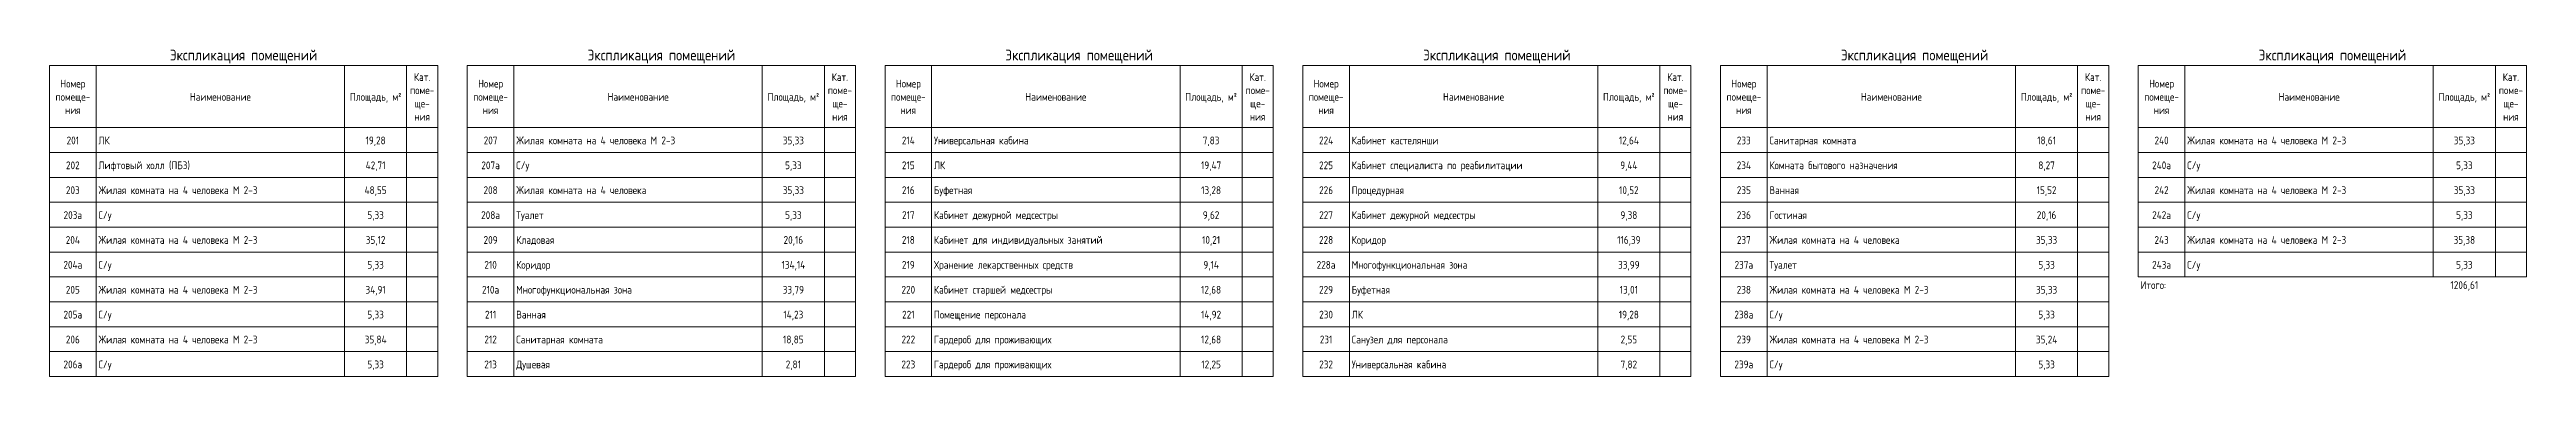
# Model space of a CAD drawing. Header units: millimetres. Extents: x -515342 to 330399, y -224905 to 507333.
# Drawn here: x -176311 to -96546, y 125303 to 135838 of the extents above; entities that cross this region are included whole.
import ezdxf

# ---------------------------------------------------------------- set-up
doc = ezdxf.new("R2010")
doc.units = ezdxf.units.MM
doc.layers.add('Графика', color=7, linetype='Continuous', lineweight=0)
doc.layers.add('Линии', color=7, linetype='Continuous', lineweight=0)
doc.styles.add('GOST Common_5', font='', dxfattribs={"width": 0.9, "height": 3.5})
doc.styles.add('GOST Common_8', font='', dxfattribs={"width": 0.9, "height": 3.5})
doc.styles.get('GOST Common_5').set_extended_font_data('GOST Common')
doc.styles.get('GOST Common_8').set_extended_font_data('GOST Common')

msp = doc.modelspace()

# ---------------------------------------------------------------- texts
at = {"layer": 'Графика', "line_spacing_factor": 1.022761}
for s, insert, char_height, width, attachment_point, style in [('Экспликация помещений', (-170061.0333, 135835.6242), 350, 5600.436028, 2, 'GOST Common_8'), ('Экспликация помещений', (-156608.1298, 135835.6242), 350, 5600.436028, 2, 'GOST Common_8'), ('Экспликация помещений', (-143155.2262, 135835.6242), 350, 5600.436028, 2, 'GOST Common_8'), ('Экспликация помещений', (-129702.3226, 135835.6242), 350, 5600.436028, 2, 'GOST Common_8'), ('Экспликация помещений', (-116249.419, 135835.6242), 350, 5600.436028, 2, 'GOST Common_8'), ('Экспликация помещений', (-102796.5154, 135835.6242), 350, 5600.436028, 2, 'GOST Common_8'), ('Номер\\Pпомеще-\\Pния', (-175561.2351, 134863.2158), 250, 1418.025241, 2, 'GOST Common_5'), ('Кат.\\Pпоме-\\Pще-\\Pния', (-164311.2351, 135076.291), 250, 962.446919, 2, 'GOST Common_5'), ('Номер\\Pпомеще-\\Pния', (-162108.3315, 134863.2158), 250, 1418.025241, 2, 'GOST Common_5'), ('Кат.\\Pпоме-\\Pще-\\Pния', (-150858.3315, 135076.291), 250, 962.446919, 2, 'GOST Common_5'), ('Номер\\Pпомеще-\\Pния', (-148655.428, 134863.2158), 250, 1418.025241, 2, 'GOST Common_5'), ('Кат.\\Pпоме-\\Pще-\\Pния', (-137405.428, 135076.291), 250, 962.446919, 2, 'GOST Common_5'), ('Номер\\Pпомеще-\\Pния', (-135202.5244, 134863.2158), 250, 1418.025241, 2, 'GOST Common_5'), ('Кат.\\Pпоме-\\Pще-\\Pния', (-123952.5244, 135076.291), 250, 962.446919, 2, 'GOST Common_5'), ('Номер\\Pпомеще-\\Pния', (-121749.6208, 134863.2158), 250, 1418.025241, 2, 'GOST Common_5'), ('Кат.\\Pпоме-\\Pще-\\Pния', (-110499.6208, 135076.291), 250, 962.446919, 2, 'GOST Common_5'), ('Номер\\Pпомеще-\\Pния', (-108296.7172, 134863.2158), 250, 1418.025241, 2, 'GOST Common_5'), ('Кат.\\Pпоме-\\Pще-\\Pния', (-97046.7172, 135076.291), 250, 962.446919, 2, 'GOST Common_5'), ('Наименование', (-170811.2351, 134437.0654), 250, 2353.318486, 2, 'GOST Common_5'), ('Площадь, м\\fGOST Common|b0|i0|c238|p34|;\\W.9;²', (-165811.2351, 134437.0654), 250, 2009.371938, 2, 'GOST Common_5'), ('Наименование', (-157358.3315, 134437.0654), 250, 2353.318486, 2, 'GOST Common_5'), ('Площадь, м\\fGOST Common|b0|i0|c238|p34|;\\W.9;²', (-152358.3315, 134437.0654), 250, 2009.371938, 2, 'GOST Common_5'), ('Наименование', (-143905.428, 134437.0654), 250, 2353.318486, 2, 'GOST Common_5'), ('Площадь, м\\fGOST Common|b0|i0|c238|p34|;\\W.9;²', (-138905.428, 134437.0654), 250, 2009.371938, 2, 'GOST Common_5'), ('Наименование', (-130452.5244, 134437.0654), 250, 2353.318486, 2, 'GOST Common_5'), ('Площадь, м\\fGOST Common|b0|i0|c238|p34|;\\W.9;²', (-125452.5244, 134437.0654), 250, 2009.371938, 2, 'GOST Common_5'), ('Наименование', (-116999.6208, 134437.0654), 250, 2353.318486, 2, 'GOST Common_5'), ('Площадь, м\\fGOST Common|b0|i0|c238|p34|;\\W.9;²', (-111999.6208, 134437.0654), 250, 2009.371938, 2, 'GOST Common_5'), ('Наименование', (-103546.7172, 134437.0654), 250, 2353.318486, 2, 'GOST Common_5'), ('Площадь, м\\fGOST Common|b0|i0|c238|p34|;\\W.9;²', (-98546.7172, 134437.0654), 250, 2009.371938, 2, 'GOST Common_5'), ('201', (-175561.2351, 133033.8442), 250, 509.885672, 2, 'GOST Common_5'), ('ЛК', (-174736.2351, 133033.8442), 250, 428.424647, 1, 'GOST Common_5'), ('19,28', (-165811.2351, 133033.8442), 250, 790.473645, 2, 'GOST Common_5'), ('207', (-162108.3315, 133033.8442), 250, 561.175947, 2, 'GOST Common_5'), ('Жилая комната на 4 человека М 2-3', (-161283.3315, 133033.8442), 250, 5991.910913, 1, 'GOST Common_5'), ('35,33', (-152358.3315, 133033.8442), 250, 841.76392, 2, 'GOST Common_5'), ('214', (-148655.428, 133033.8442), 250, 537.039347, 2, 'GOST Common_5'), ('Универсальная кабина', (-147830.428, 133033.8442), 250, 3759.275427, 1, 'GOST Common_5'), ('7,83', (-138905.428, 133033.8442), 250, 654.705271, 2, 'GOST Common_5'), ('224', (-135202.5244, 133033.8442), 250, 588.329621, 2, 'GOST Common_5'), ('Кабинет кастелянши', (-134377.5244, 133033.8442), 250, 3493.772829, 1, 'GOST Common_5'), ('12,64', (-125452.5244, 133033.8442), 250, 817.62732, 2, 'GOST Common_5'), ('233', (-121749.6208, 133033.8442), 250, 561.175947, 2, 'GOST Common_5'), ('Санитарная комната', (-120924.6208, 133033.8442), 250, 3545.063103, 1, 'GOST Common_5'), ('18,61', (-111999.6208, 133033.8442), 250, 739.18337, 2, 'GOST Common_5'), ('240', (-108296.7172, 133033.8442), 250, 588.329621, 2, 'GOST Common_5'), ('Жилая комната на 4 человека М 2-3', (-107471.7172, 133033.8442), 250, 5991.910913, 1, 'GOST Common_5'), ('35,33', (-98546.7172, 133033.8442), 250, 841.76392, 2, 'GOST Common_5'), ('202', (-175561.2351, 132232.0035), 250, 561.175947, 2, 'GOST Common_5'), ('Лифтовый холл (ПБЗ)', (-174736.2351, 132232.0035), 250, 3442.482554, 1, 'GOST Common_5'), ('42,71', (-165811.2351, 132232.0035), 250, 817.62732, 2, 'GOST Common_5'), ('207а', (-162108.3315, 132232.0035), 250, 775.38827, 2, 'GOST Common_5'), ('С/у', (-161283.3315, 132232.0035), 250, 561.175947, 1, 'GOST Common_5'), ('5,33', (-152358.3315, 132232.0035), 250, 654.705271, 2, 'GOST Common_5'), ('215', (-148655.428, 132232.0035), 250, 509.885672, 2, 'GOST Common_5'), ('ЛК', (-147830.428, 132232.0035), 250, 428.424647, 1, 'GOST Common_5'), ('19,47', (-138905.428, 132232.0035), 250, 817.62732, 2, 'GOST Common_5'), ('225', (-135202.5244, 132232.0035), 250, 561.175947, 2, 'GOST Common_5'), ('Кабинет специалиста по реабилитации', (-134377.5244, 132232.0035), 250, 6598.342984, 1, 'GOST Common_5'), ('9,44', (-125452.5244, 132232.0035), 250, 709.012621, 2, 'GOST Common_5'), ('234', (-121749.6208, 132232.0035), 250, 588.329621, 2, 'GOST Common_5'), ('Комната бытового назначения', (-120924.6208, 132232.0035), 250, 5150.146993, 1, 'GOST Common_5'), ('8,27', (-111999.6208, 132232.0035), 250, 654.705271, 2, 'GOST Common_5'), ('240а', (-108296.7172, 132232.0035), 250, 802.541945, 2, 'GOST Common_5'), ('С/у', (-107471.7172, 132232.0035), 250, 561.175947, 1, 'GOST Common_5'), ('5,33', (-98546.7172, 132232.0035), 250, 654.705271, 2, 'GOST Common_5'), ('203', (-175561.2351, 131430.1628), 250, 561.175947, 2, 'GOST Common_5'), ('Жилая комната на 4 человека М 2-3', (-174736.2351, 131430.1628), 250, 5991.910913, 1, 'GOST Common_5'), ('48,55', (-165811.2351, 131430.1628), 250, 868.917595, 2, 'GOST Common_5'), ('208', (-162108.3315, 131430.1628), 250, 561.175947, 2, 'GOST Common_5'), ('Жилая комната на 4 человека', (-161283.3315, 131430.1628), 250, 5002.310319, 1, 'GOST Common_5'), ('35,33', (-152358.3315, 131430.1628), 250, 841.76392, 2, 'GOST Common_5'), ('216', (-148655.428, 131430.1628), 250, 509.885672, 2, 'GOST Common_5'), ('Буфетная', (-147830.428, 131430.1628), 250, 1659.39124, 1, 'GOST Common_5'), ('13,28', (-138905.428, 131430.1628), 250, 790.473645, 2, 'GOST Common_5'), ('226', (-135202.5244, 131430.1628), 250, 561.175947, 2, 'GOST Common_5'), ('Процедурная', (-134377.5244, 131430.1628), 250, 2139.106162, 1, 'GOST Common_5'), ('10,52', (-125452.5244, 131430.1628), 250, 790.473645, 2, 'GOST Common_5'), ('235', (-121749.6208, 131430.1628), 250, 561.175947, 2, 'GOST Common_5'), ('Ванная', (-120924.6208, 131430.1628), 250, 1203.812918, 1, 'GOST Common_5'), ('15,52', (-111999.6208, 131430.1628), 250, 790.473645, 2, 'GOST Common_5'), ('242', (-108296.7172, 131430.1628), 250, 588.329621, 2, 'GOST Common_5'), ('Жилая комната на 4 человека М 2-3', (-107471.7172, 131430.1628), 250, 5991.910913, 1, 'GOST Common_5'), ('35,33', (-98546.7172, 131430.1628), 250, 841.76392, 2, 'GOST Common_5'), ('203а', (-175561.2351, 130628.3221), 250, 775.38827, 2, 'GOST Common_5'), ('С/у', (-174736.2351, 130628.3221), 250, 561.175947, 1, 'GOST Common_5'), ('5,33', (-165811.2351, 130628.3221), 250, 654.705271, 2, 'GOST Common_5'), ('208а', (-162108.3315, 130628.3221), 250, 775.38827, 2, 'GOST Common_5'), ('Туалет', (-161283.3315, 130628.3221), 250, 1230.966592, 1, 'GOST Common_5'), ('5,33', (-152358.3315, 130628.3221), 250, 654.705271, 2, 'GOST Common_5'), ('217', (-148655.428, 130628.3221), 250, 509.885672, 2, 'GOST Common_5'), ('Кабинет дежурной медсестры', (-147830.428, 130628.3221), 250, 4899.72977, 1, 'GOST Common_5'), ('9,62', (-138905.428, 130628.3221), 250, 654.705271, 2, 'GOST Common_5'), ('227', (-135202.5244, 130628.3221), 250, 561.175947, 2, 'GOST Common_5'), ('Кабинет дежурной медсестры', (-134377.5244, 130628.3221), 250, 4899.72977, 1, 'GOST Common_5'), ('9,38', (-125452.5244, 130628.3221), 250, 654.705271, 2, 'GOST Common_5'), ('236', (-121749.6208, 130628.3221), 250, 561.175947, 2, 'GOST Common_5'), ('Гостиная', (-120924.6208, 130628.3221), 250, 1553.793615, 1, 'GOST Common_5'), ('20,16', (-111999.6208, 130628.3221), 250, 790.473645, 2, 'GOST Common_5'), ('242а', (-108296.7172, 130628.3221), 250, 802.541945, 2, 'GOST Common_5'), ('С/у', (-107471.7172, 130628.3221), 250, 561.175947, 1, 'GOST Common_5'), ('5,33', (-98546.7172, 130628.3221), 250, 654.705271, 2, 'GOST Common_5'), ('204', (-175561.2351, 129826.4815), 250, 588.329621, 2, 'GOST Common_5'), ('Жилая комната на 4 человека М 2-3', (-174736.2351, 129826.4815), 250, 5991.910913, 1, 'GOST Common_5'), ('35,12', (-165811.2351, 129826.4815), 250, 790.473645, 2, 'GOST Common_5'), ('209', (-162108.3315, 129826.4815), 250, 561.175947, 2, 'GOST Common_5'), ('Кладовая', (-161283.3315, 129826.4815), 250, 1577.930215, 1, 'GOST Common_5'), ('20,16', (-152358.3315, 129826.4815), 250, 790.473645, 2, 'GOST Common_5'), ('218', (-148655.428, 129826.4815), 250, 509.885672, 2, 'GOST Common_5'), ('Кабинет для индивидуальных занятий', (-147830.428, 129826.4815), 250, 6311.720861, 1, 'GOST Common_5'), ('10,21', (-138905.428, 129826.4815), 250, 739.18337, 2, 'GOST Common_5'), ('228', (-135202.5244, 129826.4815), 250, 561.175947, 2, 'GOST Common_5'), ('Коридор', (-134377.5244, 129826.4815), 250, 1336.564217, 1, 'GOST Common_5'), ('116,39', (-125452.5244, 129826.4815), 250, 926.242019, 2, 'GOST Common_5'), ('237', (-121749.6208, 129826.4815), 250, 561.175947, 2, 'GOST Common_5'), ('Жилая комната на 4 человека', (-120924.6208, 129826.4815), 250, 5002.310319, 1, 'GOST Common_5'), ('35,33', (-111999.6208, 129826.4815), 250, 841.76392, 2, 'GOST Common_5'), ('243', (-108296.7172, 129826.4815), 250, 588.329621, 2, 'GOST Common_5'), ('Жилая комната на 4 человека М 2-3', (-107471.7172, 129826.4815), 250, 5991.910913, 1, 'GOST Common_5'), ('35,38', (-98546.7172, 129826.4815), 250, 841.76392, 2, 'GOST Common_5'), ('204а', (-175561.2351, 129024.6408), 250, 802.541945, 2, 'GOST Common_5'), ('С/у', (-174736.2351, 129024.6408), 250, 561.175947, 1, 'GOST Common_5'), ('5,33', (-165811.2351, 129024.6408), 250, 654.705271, 2, 'GOST Common_5'), ('210', (-162108.3315, 129024.6408), 250, 509.885672, 2, 'GOST Common_5'), ('Коридор', (-161283.3315, 129024.6408), 250, 1336.564217, 1, 'GOST Common_5'), ('134,14', (-152358.3315, 129024.6408), 250, 980.549369, 2, 'GOST Common_5'), ('219', (-148655.428, 129024.6408), 250, 509.885672, 2, 'GOST Common_5'), ('Хранение лекарственных средств', (-147830.428, 129024.6408), 250, 5596.674091, 1, 'GOST Common_5'), ('9,14', (-138905.428, 129024.6408), 250, 630.568671, 2, 'GOST Common_5'), ('228а', (-135202.5244, 129024.6408), 250, 775.38827, 2, 'GOST Common_5'), ('Многофункциональная зона', (-134377.5244, 129024.6408), 250, 4601.039347, 1, 'GOST Common_5'), ('33,99', (-125452.5244, 129024.6408), 250, 841.76392, 2, 'GOST Common_5'), ('237а', (-121749.6208, 129024.6408), 250, 775.38827, 2, 'GOST Common_5'), ('Туалет', (-120924.6208, 129024.6408), 250, 1230.966592, 1, 'GOST Common_5'), ('5,33', (-111999.6208, 129024.6408), 250, 654.705271, 2, 'GOST Common_5'), ('243а', (-108296.7172, 129024.6408), 250, 802.541945, 2, 'GOST Common_5'), ('С/у', (-107471.7172, 129024.6408), 250, 561.175947, 1, 'GOST Common_5'), ('5,33', (-98546.7172, 129024.6408), 250, 654.705271, 2, 'GOST Common_5'), ('205', (-175561.2351, 128222.8001), 250, 561.175947, 2, 'GOST Common_5'), ('Жилая комната на 4 человека М 2-3', (-174736.2351, 128222.8001), 250, 5991.910913, 1, 'GOST Common_5'), ('34,91', (-165811.2351, 128222.8001), 250, 817.62732, 2, 'GOST Common_5'), ('210а', (-162108.3315, 128222.8001), 250, 724.097996, 2, 'GOST Common_5'), ('Многофункциональная зона', (-161283.3315, 128222.8001), 250, 4601.039347, 1, 'GOST Common_5'), ('33,79', (-152358.3315, 128222.8001), 250, 841.76392, 2, 'GOST Common_5'), ('220', (-148655.428, 128222.8001), 250, 561.175947, 2, 'GOST Common_5'), ('Кабинет старшей медсестры', (-147830.428, 128222.8001), 250, 4769.995546, 1, 'GOST Common_5'), ('12,68', (-138905.428, 128222.8001), 250, 790.473645, 2, 'GOST Common_5'), ('229', (-135202.5244, 128222.8001), 250, 561.175947, 2, 'GOST Common_5'), ('Буфетная', (-134377.5244, 128222.8001), 250, 1659.39124, 1, 'GOST Common_5'), ('13,01', (-125452.5244, 128222.8001), 250, 739.18337, 2, 'GOST Common_5'), ('238', (-121749.6208, 128222.8001), 250, 561.175947, 2, 'GOST Common_5'), ('Жилая комната на 4 человека М 2-3', (-120924.6208, 128222.8001), 250, 5991.910913, 1, 'GOST Common_5'), ('35,33', (-111999.6208, 128222.8001), 250, 841.76392, 2, 'GOST Common_5'), ('Итого:', (-108971.7172, 128373.1452), 250, 1098.215293, 1, 'GOST Common_5'), ('1206,61', (-98546.7172, 128373.1452), 250, 1113.300668, 2, 'GOST Common_5'), ('205а', (-175561.2351, 127420.9594), 250, 775.38827, 2, 'GOST Common_5'), ('С/у', (-174736.2351, 127420.9594), 250, 561.175947, 1, 'GOST Common_5'), ('5,33', (-165811.2351, 127420.9594), 250, 654.705271, 2, 'GOST Common_5'), ('211', (-162108.3315, 127420.9594), 250, 458.595397, 2, 'GOST Common_5'), ('Ванная', (-161283.3315, 127420.9594), 250, 1203.812918, 1, 'GOST Common_5'), ('14,23', (-152358.3315, 127420.9594), 250, 817.62732, 2, 'GOST Common_5'), ('221', (-148655.428, 127420.9594), 250, 509.885672, 2, 'GOST Common_5'), ('Помещение персонала', (-147830.428, 127420.9594), 250, 3626.524128, 1, 'GOST Common_5'), ('14,92', (-138905.428, 127420.9594), 250, 817.62732, 2, 'GOST Common_5'), ('230', (-135202.5244, 127420.9594), 250, 561.175947, 2, 'GOST Common_5'), ('ЛК', (-134377.5244, 127420.9594), 250, 428.424647, 1, 'GOST Common_5'), ('19,28', (-125452.5244, 127420.9594), 250, 790.473645, 2, 'GOST Common_5'), ('238а', (-121749.6208, 127420.9594), 250, 775.38827, 2, 'GOST Common_5'), ('С/у', (-120924.6208, 127420.9594), 250, 561.175947, 1, 'GOST Common_5'), ('5,33', (-111999.6208, 127420.9594), 250, 654.705271, 2, 'GOST Common_5'), ('206', (-175561.2351, 126619.1188), 250, 561.175947, 2, 'GOST Common_5'), ('Жилая комната на 4 человека М 2-3', (-174736.2351, 126619.1188), 250, 5991.910913, 1, 'GOST Common_5'), ('35,84', (-165811.2351, 126619.1188), 250, 868.917595, 2, 'GOST Common_5'), ('212', (-162108.3315, 126619.1188), 250, 509.885672, 2, 'GOST Common_5'), ('Санитарная комната', (-161283.3315, 126619.1188), 250, 3545.063103, 1, 'GOST Common_5'), ('18,85', (-152358.3315, 126619.1188), 250, 790.473645, 2, 'GOST Common_5'), ('222', (-148655.428, 126619.1188), 250, 561.175947, 2, 'GOST Common_5'), ('Гардероб для проживающих', (-147830.428, 126619.1188), 250, 4534.663697, 1, 'GOST Common_5'), ('12,68', (-138905.428, 126619.1188), 250, 790.473645, 2, 'GOST Common_5'), ('231', (-135202.5244, 126619.1188), 250, 509.885672, 2, 'GOST Common_5'), ('Санузел для персонала', (-134377.5244, 126619.1188), 250, 3786.429102, 1, 'GOST Common_5'), ('2,55', (-125452.5244, 126619.1188), 250, 654.705271, 2, 'GOST Common_5'), ('239', (-121749.6208, 126619.1188), 250, 561.175947, 2, 'GOST Common_5'), ('Жилая комната на 4 человека М 2-3', (-120924.6208, 126619.1188), 250, 5991.910913, 1, 'GOST Common_5'), ('35,24', (-111999.6208, 126619.1188), 250, 868.917595, 2, 'GOST Common_5'), ('206а', (-175561.2351, 125817.2781), 250, 775.38827, 2, 'GOST Common_5'), ('С/у', (-174736.2351, 125817.2781), 250, 561.175947, 1, 'GOST Common_5'), ('5,33', (-165811.2351, 125817.2781), 250, 654.705271, 2, 'GOST Common_5'), ('213', (-162108.3315, 125817.2781), 250, 509.885672, 2, 'GOST Common_5'), ('Душевая', (-161283.3315, 125817.2781), 250, 1445.178916, 1, 'GOST Common_5'), ('2,81', (-152358.3315, 125817.2781), 250, 603.414996, 2, 'GOST Common_5'), ('223', (-148655.428, 125817.2781), 250, 561.175947, 2, 'GOST Common_5'), ('Гардероб для проживающих', (-147830.428, 125817.2781), 250, 4534.663697, 1, 'GOST Common_5'), ('12,25', (-138905.428, 125817.2781), 250, 790.473645, 2, 'GOST Common_5'), ('232', (-135202.5244, 125817.2781), 250, 561.175947, 2, 'GOST Common_5'), ('Универсальная кабина', (-134377.5244, 125817.2781), 250, 3759.275427, 1, 'GOST Common_5'), ('7,82', (-125452.5244, 125817.2781), 250, 654.705271, 2, 'GOST Common_5'), ('239а', (-121749.6208, 125817.2781), 250, 775.38827, 2, 'GOST Common_5'), ('С/у', (-120924.6208, 125817.2781), 250, 561.175947, 1, 'GOST Common_5'), ('5,33', (-111999.6208, 125817.2781), 250, 654.705271, 2, 'GOST Common_5')]:
    msp.add_mtext(s, dxfattribs=dict(at, insert=insert, char_height=char_height, width=width, attachment_point=attachment_point, style=style))

# ---------------------------------------------------------------- linework, layer by layer
at = {"layer": 'Линии'}
for p, q in [((-176311.2351, 135325.7343), (-176311.2351, 133321.1326)), ((-176311.2351, 135325.7343), (-163810.8315, 135325.7343)), ((-174811.2351, 135325.7343), (-174811.2351, 133321.1326)), ((-166811.2351, 135325.7343), (-166811.2351, 133321.1326)), ((-164811.2351, 135325.7343), (-164811.2351, 133321.1326)), ((-163811.2351, 135325.7343), (-163811.2351, 133321.1326)), ((-162858.3315, 135325.7343), (-162858.3315, 133321.1326)), ((-162858.3315, 135325.7343), (-150357.928, 135325.7343)), ((-161358.3315, 135325.7343), (-161358.3315, 133321.1326)), ((-153358.3315, 135325.7343), (-153358.3315, 133321.1326)), ((-151358.3315, 135325.7343), (-151358.3315, 133321.1326)), ((-150358.3315, 135325.7343), (-150358.3315, 133321.1326)), ((-149405.428, 135325.7343), (-149405.428, 133321.1326)), ((-149405.428, 135325.7343), (-136905.0244, 135325.7343)), ((-147905.428, 135325.7343), (-147905.428, 133321.1326)), ((-139905.428, 135325.7343), (-139905.428, 133321.1326)), ((-137905.428, 135325.7343), (-137905.428, 133321.1326)), ((-136905.428, 135325.7343), (-136905.428, 133321.1326)), ((-135952.5244, 135325.7343), (-135952.5244, 133321.1326)), ((-135952.5244, 135325.7343), (-123452.1208, 135325.7343)), ((-134452.5244, 135325.7343), (-134452.5244, 133321.1326)), ((-126452.5244, 135325.7343), (-126452.5244, 133321.1326)), ((-124452.5244, 135325.7343), (-124452.5244, 133321.1326)), ((-123452.5244, 135325.7343), (-123452.5244, 133321.1326)), ((-122499.6208, 135325.7343), (-122499.6208, 133321.1326)), ((-122499.6208, 135325.7343), (-109999.2172, 135325.7343)), ((-120999.6208, 135325.7343), (-120999.6208, 133321.1326)), ((-112999.6208, 135325.7343), (-112999.6208, 133321.1326)), ((-110999.6208, 135325.7343), (-110999.6208, 133321.1326)), ((-109999.6208, 135325.7343), (-109999.6208, 133321.1326)), ((-109046.7172, 135325.7343), (-109046.7172, 133321.1326)), ((-109046.7172, 135325.7343), (-96546.3136, 135325.7343)), ((-107546.7172, 135325.7343), (-107546.7172, 133321.1326)), ((-99546.7172, 135325.7343), (-99546.7172, 133321.1326)), ((-97546.7172, 135325.7343), (-97546.7172, 133321.1326)), ((-96546.7172, 135325.7343), (-96546.7172, 133321.1326)), ((-174811.2351, 133321.1326), (-176311.2351, 133321.1326)), ((-176311.2351, 133321.1326), (-176311.2351, 132519.292)), ((-166811.2351, 133321.1326), (-174811.2351, 133321.1326)), ((-174811.2351, 133321.1326), (-174811.2351, 132519.292)), ((-164811.2351, 133321.1326), (-166811.2351, 133321.1326)), ((-166811.2351, 133321.1326), (-166811.2351, 132519.292)), ((-163811.2351, 133321.1326), (-164811.2351, 133321.1326)), ((-164811.2351, 133321.1326), (-164811.2351, 132519.292)), ((-163811.2351, 133321.1326), (-163811.2351, 132519.292)), ((-161358.3315, 133321.1326), (-162858.3315, 133321.1326)), ((-162858.3315, 133321.1326), (-162858.3315, 132519.292)), ((-153358.3315, 133321.1326), (-161358.3315, 133321.1326)), ((-161358.3315, 133321.1326), (-161358.3315, 132519.292)), ((-151358.3315, 133321.1326), (-153358.3315, 133321.1326)), ((-153358.3315, 133321.1326), (-153358.3315, 132519.292)), ((-150358.3315, 133321.1326), (-151358.3315, 133321.1326)), ((-151358.3315, 133321.1326), (-151358.3315, 132519.292)), ((-150358.3315, 133321.1326), (-150358.3315, 132519.292)), ((-147905.428, 133321.1326), (-149405.428, 133321.1326)), ((-149405.428, 133321.1326), (-149405.428, 132519.292)), ((-139905.428, 133321.1326), (-147905.428, 133321.1326)), ((-147905.428, 133321.1326), (-147905.428, 132519.292)), ((-137905.428, 133321.1326), (-139905.428, 133321.1326)), ((-139905.428, 133321.1326), (-139905.428, 132519.292)), ((-136905.428, 133321.1326), (-137905.428, 133321.1326)), ((-137905.428, 133321.1326), (-137905.428, 132519.292)), ((-136905.428, 133321.1326), (-136905.428, 132519.292)), ((-134452.5244, 133321.1326), (-135952.5244, 133321.1326)), ((-135952.5244, 133321.1326), (-135952.5244, 132519.292)), ((-126452.5244, 133321.1326), (-134452.5244, 133321.1326)), ((-134452.5244, 133321.1326), (-134452.5244, 132519.292)), ((-124452.5244, 133321.1326), (-126452.5244, 133321.1326)), ((-126452.5244, 133321.1326), (-126452.5244, 132519.292)), ((-123452.5244, 133321.1326), (-124452.5244, 133321.1326)), ((-124452.5244, 133321.1326), (-124452.5244, 132519.292)), ((-123452.5244, 133321.1326), (-123452.5244, 132519.292)), ((-120999.6208, 133321.1326), (-122499.6208, 133321.1326)), ((-122499.6208, 133321.1326), (-122499.6208, 132519.292)), ((-112999.6208, 133321.1326), (-120999.6208, 133321.1326)), ((-120999.6208, 133321.1326), (-120999.6208, 132519.292)), ((-110999.6208, 133321.1326), (-112999.6208, 133321.1326)), ((-112999.6208, 133321.1326), (-112999.6208, 132519.292)), ((-109999.6208, 133321.1326), (-110999.6208, 133321.1326)), ((-110999.6208, 133321.1326), (-110999.6208, 132519.292)), ((-109999.6208, 133321.1326), (-109999.6208, 132519.292)), ((-107546.7172, 133321.1326), (-109046.7172, 133321.1326)), ((-109046.7172, 133321.1326), (-109046.7172, 132519.292)), ((-99546.7172, 133321.1326), (-107546.7172, 133321.1326)), ((-107546.7172, 133321.1326), (-107546.7172, 132519.292)), ((-97546.7172, 133321.1326), (-99546.7172, 133321.1326)), ((-99546.7172, 133321.1326), (-99546.7172, 132519.292)), ((-96546.7172, 133321.1326), (-97546.7172, 133321.1326)), ((-97546.7172, 133321.1326), (-97546.7172, 132519.292)), ((-96546.7172, 133321.1326), (-96546.7172, 132519.292)), ((-174811.2351, 132519.292), (-176311.2351, 132519.292)), ((-176311.2351, 132519.292), (-176311.2351, 131717.4513)), ((-166811.2351, 132519.292), (-174811.2351, 132519.292)), ((-174811.2351, 132519.292), (-174811.2351, 131717.4513)), ((-164811.2351, 132519.292), (-166811.2351, 132519.292)), ((-166811.2351, 132519.292), (-166811.2351, 131717.4513)), ((-163811.2351, 132519.292), (-164811.2351, 132519.292)), ((-164811.2351, 132519.292), (-164811.2351, 131717.4513)), ((-163811.2351, 132519.292), (-163811.2351, 131717.4513)), ((-161358.3315, 132519.292), (-162858.3315, 132519.292)), ((-162858.3315, 132519.292), (-162858.3315, 131717.4513)), ((-153358.3315, 132519.292), (-161358.3315, 132519.292)), ((-161358.3315, 132519.292), (-161358.3315, 131717.4513)), ((-151358.3315, 132519.292), (-153358.3315, 132519.292)), ((-153358.3315, 132519.292), (-153358.3315, 131717.4513)), ((-150358.3315, 132519.292), (-151358.3315, 132519.292)), ((-151358.3315, 132519.292), (-151358.3315, 131717.4513)), ((-150358.3315, 132519.292), (-150358.3315, 131717.4513)), ((-147905.428, 132519.292), (-149405.428, 132519.292)), ((-149405.428, 132519.292), (-149405.428, 131717.4513)), ((-139905.428, 132519.292), (-147905.428, 132519.292)), ((-147905.428, 132519.292), (-147905.428, 131717.4513)), ((-137905.428, 132519.292), (-139905.428, 132519.292)), ((-139905.428, 132519.292), (-139905.428, 131717.4513)), ((-136905.428, 132519.292), (-137905.428, 132519.292)), ((-137905.428, 132519.292), (-137905.428, 131717.4513)), ((-136905.428, 132519.292), (-136905.428, 131717.4513)), ((-134452.5244, 132519.292), (-135952.5244, 132519.292)), ((-135952.5244, 132519.292), (-135952.5244, 131717.4513)), ((-126452.5244, 132519.292), (-134452.5244, 132519.292)), ((-134452.5244, 132519.292), (-134452.5244, 131717.4513)), ((-124452.5244, 132519.292), (-126452.5244, 132519.292)), ((-126452.5244, 132519.292), (-126452.5244, 131717.4513)), ((-123452.5244, 132519.292), (-124452.5244, 132519.292)), ((-124452.5244, 132519.292), (-124452.5244, 131717.4513)), ((-123452.5244, 132519.292), (-123452.5244, 131717.4513)), ((-120999.6208, 132519.292), (-122499.6208, 132519.292)), ((-122499.6208, 132519.292), (-122499.6208, 131717.4513)), ((-112999.6208, 132519.292), (-120999.6208, 132519.292)), ((-120999.6208, 132519.292), (-120999.6208, 131717.4513)), ((-110999.6208, 132519.292), (-112999.6208, 132519.292)), ((-112999.6208, 132519.292), (-112999.6208, 131717.4513)), ((-109999.6208, 132519.292), (-110999.6208, 132519.292)), ((-110999.6208, 132519.292), (-110999.6208, 131717.4513)), ((-109999.6208, 132519.292), (-109999.6208, 131717.4513)), ((-107546.7172, 132519.292), (-109046.7172, 132519.292)), ((-109046.7172, 132519.292), (-109046.7172, 131717.4513)), ((-99546.7172, 132519.292), (-107546.7172, 132519.292)), ((-107546.7172, 132519.292), (-107546.7172, 131717.4513)), ((-97546.7172, 132519.292), (-99546.7172, 132519.292)), ((-99546.7172, 132519.292), (-99546.7172, 131717.4513)), ((-96546.7172, 132519.292), (-97546.7172, 132519.292)), ((-97546.7172, 132519.292), (-97546.7172, 131717.4513)), ((-96546.7172, 132519.292), (-96546.7172, 131717.4513)), ((-174811.2351, 131717.4513), (-176311.2351, 131717.4513)), ((-176311.2351, 131717.4513), (-176311.2351, 130915.6106)), ((-166811.2351, 131717.4513), (-174811.2351, 131717.4513)), ((-174811.2351, 131717.4513), (-174811.2351, 130915.6106)), ((-164811.2351, 131717.4513), (-166811.2351, 131717.4513)), ((-166811.2351, 131717.4513), (-166811.2351, 130915.6106)), ((-163811.2351, 131717.4513), (-164811.2351, 131717.4513)), ((-164811.2351, 131717.4513), (-164811.2351, 130915.6106)), ((-163811.2351, 131717.4513), (-163811.2351, 130915.6106)), ((-161358.3315, 131717.4513), (-162858.3315, 131717.4513)), ((-162858.3315, 131717.4513), (-162858.3315, 130915.6106)), ((-153358.3315, 131717.4513), (-161358.3315, 131717.4513)), ((-161358.3315, 131717.4513), (-161358.3315, 130915.6106)), ((-151358.3315, 131717.4513), (-153358.3315, 131717.4513)), ((-153358.3315, 131717.4513), (-153358.3315, 130915.6106)), ((-150358.3315, 131717.4513), (-151358.3315, 131717.4513)), ((-151358.3315, 131717.4513), (-151358.3315, 130915.6106)), ((-150358.3315, 131717.4513), (-150358.3315, 130915.6106)), ((-147905.428, 131717.4513), (-149405.428, 131717.4513)), ((-149405.428, 131717.4513), (-149405.428, 130915.6106)), ((-139905.428, 131717.4513), (-147905.428, 131717.4513)), ((-147905.428, 131717.4513), (-147905.428, 130915.6106)), ((-137905.428, 131717.4513), (-139905.428, 131717.4513)), ((-139905.428, 131717.4513), (-139905.428, 130915.6106)), ((-136905.428, 131717.4513), (-137905.428, 131717.4513)), ((-137905.428, 131717.4513), (-137905.428, 130915.6106)), ((-136905.428, 131717.4513), (-136905.428, 130915.6106)), ((-134452.5244, 131717.4513), (-135952.5244, 131717.4513)), ((-135952.5244, 131717.4513), (-135952.5244, 130915.6106)), ((-126452.5244, 131717.4513), (-134452.5244, 131717.4513)), ((-134452.5244, 131717.4513), (-134452.5244, 130915.6106)), ((-124452.5244, 131717.4513), (-126452.5244, 131717.4513)), ((-126452.5244, 131717.4513), (-126452.5244, 130915.6106)), ((-123452.5244, 131717.4513), (-124452.5244, 131717.4513)), ((-124452.5244, 131717.4513), (-124452.5244, 130915.6106)), ((-123452.5244, 131717.4513), (-123452.5244, 130915.6106)), ((-120999.6208, 131717.4513), (-122499.6208, 131717.4513)), ((-122499.6208, 131717.4513), (-122499.6208, 130915.6106)), ((-112999.6208, 131717.4513), (-120999.6208, 131717.4513)), ((-120999.6208, 131717.4513), (-120999.6208, 130915.6106)), ((-110999.6208, 131717.4513), (-112999.6208, 131717.4513)), ((-112999.6208, 131717.4513), (-112999.6208, 130915.6106)), ((-109999.6208, 131717.4513), (-110999.6208, 131717.4513)), ((-110999.6208, 131717.4513), (-110999.6208, 130915.6106)), ((-109999.6208, 131717.4513), (-109999.6208, 130915.6106)), ((-107546.7172, 131717.4513), (-109046.7172, 131717.4513)), ((-109046.7172, 131717.4513), (-109046.7172, 130915.6106)), ((-99546.7172, 131717.4513), (-107546.7172, 131717.4513)), ((-107546.7172, 131717.4513), (-107546.7172, 130915.6106)), ((-97546.7172, 131717.4513), (-99546.7172, 131717.4513)), ((-99546.7172, 131717.4513), (-99546.7172, 130915.6106)), ((-96546.7172, 131717.4513), (-97546.7172, 131717.4513)), ((-97546.7172, 131717.4513), (-97546.7172, 130915.6106)), ((-96546.7172, 131717.4513), (-96546.7172, 130915.6106)), ((-174811.2351, 130915.6106), (-176311.2351, 130915.6106)), ((-176311.2351, 130915.6106), (-176311.2351, 130113.7699)), ((-166811.2351, 130915.6106), (-174811.2351, 130915.6106)), ((-174811.2351, 130915.6106), (-174811.2351, 130113.7699)), ((-164811.2351, 130915.6106), (-166811.2351, 130915.6106)), ((-166811.2351, 130915.6106), (-166811.2351, 130113.7699)), ((-163811.2351, 130915.6106), (-164811.2351, 130915.6106)), ((-164811.2351, 130915.6106), (-164811.2351, 130113.7699)), ((-163811.2351, 130915.6106), (-163811.2351, 130113.7699)), ((-161358.3315, 130915.6106), (-162858.3315, 130915.6106)), ((-162858.3315, 130915.6106), (-162858.3315, 130113.7699)), ((-153358.3315, 130915.6106), (-161358.3315, 130915.6106)), ((-161358.3315, 130915.6106), (-161358.3315, 130113.7699)), ((-151358.3315, 130915.6106), (-153358.3315, 130915.6106)), ((-153358.3315, 130915.6106), (-153358.3315, 130113.7699)), ((-150358.3315, 130915.6106), (-151358.3315, 130915.6106)), ((-151358.3315, 130915.6106), (-151358.3315, 130113.7699)), ((-150358.3315, 130915.6106), (-150358.3315, 130113.7699)), ((-147905.428, 130915.6106), (-149405.428, 130915.6106)), ((-149405.428, 130915.6106), (-149405.428, 130113.7699)), ((-139905.428, 130915.6106), (-147905.428, 130915.6106)), ((-147905.428, 130915.6106), (-147905.428, 130113.7699)), ((-137905.428, 130915.6106), (-139905.428, 130915.6106)), ((-139905.428, 130915.6106), (-139905.428, 130113.7699)), ((-136905.428, 130915.6106), (-137905.428, 130915.6106)), ((-137905.428, 130915.6106), (-137905.428, 130113.7699)), ((-136905.428, 130915.6106), (-136905.428, 130113.7699)), ((-134452.5244, 130915.6106), (-135952.5244, 130915.6106)), ((-135952.5244, 130915.6106), (-135952.5244, 130113.7699)), ((-126452.5244, 130915.6106), (-134452.5244, 130915.6106)), ((-134452.5244, 130915.6106), (-134452.5244, 130113.7699)), ((-124452.5244, 130915.6106), (-126452.5244, 130915.6106)), ((-126452.5244, 130915.6106), (-126452.5244, 130113.7699)), ((-123452.5244, 130915.6106), (-124452.5244, 130915.6106)), ((-124452.5244, 130915.6106), (-124452.5244, 130113.7699)), ((-123452.5244, 130915.6106), (-123452.5244, 130113.7699)), ((-120999.6208, 130915.6106), (-122499.6208, 130915.6106)), ((-122499.6208, 130915.6106), (-122499.6208, 130113.7699)), ((-112999.6208, 130915.6106), (-120999.6208, 130915.6106)), ((-120999.6208, 130915.6106), (-120999.6208, 130113.7699)), ((-110999.6208, 130915.6106), (-112999.6208, 130915.6106)), ((-112999.6208, 130915.6106), (-112999.6208, 130113.7699)), ((-109999.6208, 130915.6106), (-110999.6208, 130915.6106)), ((-110999.6208, 130915.6106), (-110999.6208, 130113.7699)), ((-109999.6208, 130915.6106), (-109999.6208, 130113.7699)), ((-107546.7172, 130915.6106), (-109046.7172, 130915.6106)), ((-109046.7172, 130915.6106), (-109046.7172, 130113.7699)), ((-99546.7172, 130915.6106), (-107546.7172, 130915.6106)), ((-107546.7172, 130915.6106), (-107546.7172, 130113.7699)), ((-97546.7172, 130915.6106), (-99546.7172, 130915.6106)), ((-99546.7172, 130915.6106), (-99546.7172, 130113.7699)), ((-96546.7172, 130915.6106), (-97546.7172, 130915.6106)), ((-97546.7172, 130915.6106), (-97546.7172, 130113.7699)), ((-96546.7172, 130915.6106), (-96546.7172, 130113.7699)), ((-174811.2351, 130113.7699), (-176311.2351, 130113.7699)), ((-176311.2351, 130113.7699), (-176311.2351, 129311.9293)), ((-166811.2351, 130113.7699), (-174811.2351, 130113.7699)), ((-174811.2351, 130113.7699), (-174811.2351, 129311.9293)), ((-164811.2351, 130113.7699), (-166811.2351, 130113.7699)), ((-166811.2351, 130113.7699), (-166811.2351, 129311.9293)), ((-163811.2351, 130113.7699), (-164811.2351, 130113.7699)), ((-164811.2351, 130113.7699), (-164811.2351, 129311.9293)), ((-163811.2351, 130113.7699), (-163811.2351, 129311.9293)), ((-161358.3315, 130113.7699), (-162858.3315, 130113.7699)), ((-162858.3315, 130113.7699), (-162858.3315, 129311.9293)), ((-153358.3315, 130113.7699), (-161358.3315, 130113.7699)), ((-161358.3315, 130113.7699), (-161358.3315, 129311.9293)), ((-151358.3315, 130113.7699), (-153358.3315, 130113.7699)), ((-153358.3315, 130113.7699), (-153358.3315, 129311.9293)), ((-150358.3315, 130113.7699), (-151358.3315, 130113.7699)), ((-151358.3315, 130113.7699), (-151358.3315, 129311.9293)), ((-150358.3315, 130113.7699), (-150358.3315, 129311.9293)), ((-147905.428, 130113.7699), (-149405.428, 130113.7699)), ((-149405.428, 130113.7699), (-149405.428, 129311.9293)), ((-139905.428, 130113.7699), (-147905.428, 130113.7699)), ((-147905.428, 130113.7699), (-147905.428, 129311.9293)), ((-137905.428, 130113.7699), (-139905.428, 130113.7699)), ((-139905.428, 130113.7699), (-139905.428, 129311.9293)), ((-136905.428, 130113.7699), (-137905.428, 130113.7699)), ((-137905.428, 130113.7699), (-137905.428, 129311.9293)), ((-136905.428, 130113.7699), (-136905.428, 129311.9293)), ((-134452.5244, 130113.7699), (-135952.5244, 130113.7699)), ((-135952.5244, 130113.7699), (-135952.5244, 129311.9293)), ((-126452.5244, 130113.7699), (-134452.5244, 130113.7699)), ((-134452.5244, 130113.7699), (-134452.5244, 129311.9293)), ((-124452.5244, 130113.7699), (-126452.5244, 130113.7699)), ((-126452.5244, 130113.7699), (-126452.5244, 129311.9293)), ((-123452.5244, 130113.7699), (-124452.5244, 130113.7699)), ((-124452.5244, 130113.7699), (-124452.5244, 129311.9293)), ((-123452.5244, 130113.7699), (-123452.5244, 129311.9293)), ((-120999.6208, 130113.7699), (-122499.6208, 130113.7699)), ((-122499.6208, 130113.7699), (-122499.6208, 129311.9293)), ((-112999.6208, 130113.7699), (-120999.6208, 130113.7699)), ((-120999.6208, 130113.7699), (-120999.6208, 129311.9293)), ((-110999.6208, 130113.7699), (-112999.6208, 130113.7699)), ((-112999.6208, 130113.7699), (-112999.6208, 129311.9293)), ((-109999.6208, 130113.7699), (-110999.6208, 130113.7699)), ((-110999.6208, 130113.7699), (-110999.6208, 129311.9293)), ((-109999.6208, 130113.7699), (-109999.6208, 129311.9293)), ((-107546.7172, 130113.7699), (-109046.7172, 130113.7699)), ((-109046.7172, 130113.7699), (-109046.7172, 129311.9293)), ((-99546.7172, 130113.7699), (-107546.7172, 130113.7699)), ((-107546.7172, 130113.7699), (-107546.7172, 129311.9293)), ((-97546.7172, 130113.7699), (-99546.7172, 130113.7699)), ((-99546.7172, 130113.7699), (-99546.7172, 129311.9293)), ((-96546.7172, 130113.7699), (-97546.7172, 130113.7699)), ((-97546.7172, 130113.7699), (-97546.7172, 129311.9293)), ((-96546.7172, 130113.7699), (-96546.7172, 129311.9293)), ((-174811.2351, 129311.9293), (-176311.2351, 129311.9293)), ((-176311.2351, 129311.9293), (-176311.2351, 128510.0886)), ((-166811.2351, 129311.9293), (-174811.2351, 129311.9293)), ((-174811.2351, 129311.9293), (-174811.2351, 128510.0886)), ((-164811.2351, 129311.9293), (-166811.2351, 129311.9293)), ((-166811.2351, 129311.9293), (-166811.2351, 128510.0886)), ((-163811.2351, 129311.9293), (-164811.2351, 129311.9293)), ((-164811.2351, 129311.9293), (-164811.2351, 128510.0886)), ((-163811.2351, 129311.9293), (-163811.2351, 128510.0886)), ((-161358.3315, 129311.9293), (-162858.3315, 129311.9293)), ((-162858.3315, 129311.9293), (-162858.3315, 128510.0886)), ((-153358.3315, 129311.9293), (-161358.3315, 129311.9293)), ((-161358.3315, 129311.9293), (-161358.3315, 128510.0886)), ((-151358.3315, 129311.9293), (-153358.3315, 129311.9293)), ((-153358.3315, 129311.9293), (-153358.3315, 128510.0886)), ((-150358.3315, 129311.9293), (-151358.3315, 129311.9293)), ((-151358.3315, 129311.9293), (-151358.3315, 128510.0886)), ((-150358.3315, 129311.9293), (-150358.3315, 128510.0886)), ((-147905.428, 129311.9293), (-149405.428, 129311.9293)), ((-149405.428, 129311.9293), (-149405.428, 128510.0886)), ((-139905.428, 129311.9293), (-147905.428, 129311.9293)), ((-147905.428, 129311.9293), (-147905.428, 128510.0886)), ((-137905.428, 129311.9293), (-139905.428, 129311.9293)), ((-139905.428, 129311.9293), (-139905.428, 128510.0886)), ((-136905.428, 129311.9293), (-137905.428, 129311.9293)), ((-137905.428, 129311.9293), (-137905.428, 128510.0886)), ((-136905.428, 129311.9293), (-136905.428, 128510.0886)), ((-134452.5244, 129311.9293), (-135952.5244, 129311.9293)), ((-135952.5244, 129311.9293), (-135952.5244, 128510.0886)), ((-126452.5244, 129311.9293), (-134452.5244, 129311.9293)), ((-134452.5244, 129311.9293), (-134452.5244, 128510.0886)), ((-124452.5244, 129311.9293), (-126452.5244, 129311.9293)), ((-126452.5244, 129311.9293), (-126452.5244, 128510.0886)), ((-123452.5244, 129311.9293), (-124452.5244, 129311.9293)), ((-124452.5244, 129311.9293), (-124452.5244, 128510.0886)), ((-123452.5244, 129311.9293), (-123452.5244, 128510.0886)), ((-120999.6208, 129311.9293), (-122499.6208, 129311.9293)), ((-122499.6208, 129311.9293), (-122499.6208, 128510.0886)), ((-112999.6208, 129311.9293), (-120999.6208, 129311.9293)), ((-120999.6208, 129311.9293), (-120999.6208, 128510.0886)), ((-110999.6208, 129311.9293), (-112999.6208, 129311.9293)), ((-112999.6208, 129311.9293), (-112999.6208, 128510.0886)), ((-109999.6208, 129311.9293), (-110999.6208, 129311.9293)), ((-110999.6208, 129311.9293), (-110999.6208, 128510.0886)), ((-109999.6208, 129311.9293), (-109999.6208, 128510.0886)), ((-107546.7172, 129311.9293), (-109046.7172, 129311.9293)), ((-109046.7172, 129311.9293), (-109046.7172, 128510.0886)), ((-99546.7172, 129311.9293), (-107546.7172, 129311.9293)), ((-107546.7172, 129311.9293), (-107546.7172, 128510.0886)), ((-97546.7172, 129311.9293), (-99546.7172, 129311.9293)), ((-99546.7172, 129311.9293), (-99546.7172, 128510.0886)), ((-96546.7172, 129311.9293), (-97546.7172, 129311.9293)), ((-97546.7172, 129311.9293), (-97546.7172, 128510.0886)), ((-96546.7172, 129311.9293), (-96546.7172, 128510.0886)), ((-174811.2351, 128510.0886), (-176311.2351, 128510.0886)), ((-176311.2351, 128510.0886), (-176311.2351, 127708.2479)), ((-166811.2351, 128510.0886), (-174811.2351, 128510.0886)), ((-174811.2351, 128510.0886), (-174811.2351, 127708.2479)), ((-164811.2351, 128510.0886), (-166811.2351, 128510.0886)), ((-166811.2351, 128510.0886), (-166811.2351, 127708.2479)), ((-163811.2351, 128510.0886), (-164811.2351, 128510.0886)), ((-164811.2351, 128510.0886), (-164811.2351, 127708.2479)), ((-163811.2351, 128510.0886), (-163811.2351, 127708.2479)), ((-161358.3315, 128510.0886), (-162858.3315, 128510.0886)), ((-162858.3315, 128510.0886), (-162858.3315, 127708.2479)), ((-153358.3315, 128510.0886), (-161358.3315, 128510.0886)), ((-161358.3315, 128510.0886), (-161358.3315, 127708.2479)), ((-151358.3315, 128510.0886), (-153358.3315, 128510.0886)), ((-153358.3315, 128510.0886), (-153358.3315, 127708.2479)), ((-150358.3315, 128510.0886), (-151358.3315, 128510.0886)), ((-151358.3315, 128510.0886), (-151358.3315, 127708.2479)), ((-150358.3315, 128510.0886), (-150358.3315, 127708.2479)), ((-147905.428, 128510.0886), (-149405.428, 128510.0886)), ((-149405.428, 128510.0886), (-149405.428, 127708.2479)), ((-139905.428, 128510.0886), (-147905.428, 128510.0886)), ((-147905.428, 128510.0886), (-147905.428, 127708.2479)), ((-137905.428, 128510.0886), (-139905.428, 128510.0886)), ((-139905.428, 128510.0886), (-139905.428, 127708.2479)), ((-136905.428, 128510.0886), (-137905.428, 128510.0886)), ((-137905.428, 128510.0886), (-137905.428, 127708.2479)), ((-136905.428, 128510.0886), (-136905.428, 127708.2479)), ((-134452.5244, 128510.0886), (-135952.5244, 128510.0886)), ((-135952.5244, 128510.0886), (-135952.5244, 127708.2479)), ((-126452.5244, 128510.0886), (-134452.5244, 128510.0886)), ((-134452.5244, 128510.0886), (-134452.5244, 127708.2479)), ((-124452.5244, 128510.0886), (-126452.5244, 128510.0886)), ((-126452.5244, 128510.0886), (-126452.5244, 127708.2479)), ((-123452.5244, 128510.0886), (-124452.5244, 128510.0886)), ((-124452.5244, 128510.0886), (-124452.5244, 127708.2479)), ((-123452.5244, 128510.0886), (-123452.5244, 127708.2479)), ((-120999.6208, 128510.0886), (-122499.6208, 128510.0886)), ((-122499.6208, 128510.0886), (-122499.6208, 127708.2479)), ((-112999.6208, 128510.0886), (-120999.6208, 128510.0886)), ((-120999.6208, 128510.0886), (-120999.6208, 127708.2479)), ((-110999.6208, 128510.0886), (-112999.6208, 128510.0886)), ((-112999.6208, 128510.0886), (-112999.6208, 127708.2479)), ((-109999.6208, 128510.0886), (-110999.6208, 128510.0886)), ((-110999.6208, 128510.0886), (-110999.6208, 127708.2479)), ((-109999.6208, 128510.0886), (-109999.6208, 127708.2479)), ((-107546.7172, 128510.0886), (-109046.7172, 128510.0886)), ((-99546.7172, 128510.0886), (-107546.7172, 128510.0886)), ((-97546.7172, 128510.0886), (-99546.7172, 128510.0886)), ((-96546.7172, 128510.0886), (-97546.7172, 128510.0886)), ((-96546.3136, 128510.0886), (-96546.7172, 128510.0886)), ((-174811.2351, 127708.2479), (-176311.2351, 127708.2479)), ((-176311.2351, 127708.2479), (-176311.2351, 126906.4072)), ((-166811.2351, 127708.2479), (-174811.2351, 127708.2479)), ((-174811.2351, 127708.2479), (-174811.2351, 126906.4072)), ((-164811.2351, 127708.2479), (-166811.2351, 127708.2479)), ((-166811.2351, 127708.2479), (-166811.2351, 126906.4072)), ((-163811.2351, 127708.2479), (-164811.2351, 127708.2479)), ((-164811.2351, 127708.2479), (-164811.2351, 126906.4072)), ((-163811.2351, 127708.2479), (-163811.2351, 126906.4072)), ((-161358.3315, 127708.2479), (-162858.3315, 127708.2479)), ((-162858.3315, 127708.2479), (-162858.3315, 126906.4072)), ((-153358.3315, 127708.2479), (-161358.3315, 127708.2479)), ((-161358.3315, 127708.2479), (-161358.3315, 126906.4072)), ((-151358.3315, 127708.2479), (-153358.3315, 127708.2479)), ((-153358.3315, 127708.2479), (-153358.3315, 126906.4072)), ((-150358.3315, 127708.2479), (-151358.3315, 127708.2479)), ((-151358.3315, 127708.2479), (-151358.3315, 126906.4072)), ((-150358.3315, 127708.2479), (-150358.3315, 126906.4072)), ((-147905.428, 127708.2479), (-149405.428, 127708.2479)), ((-149405.428, 127708.2479), (-149405.428, 126906.4072)), ((-139905.428, 127708.2479), (-147905.428, 127708.2479)), ((-147905.428, 127708.2479), (-147905.428, 126906.4072)), ((-137905.428, 127708.2479), (-139905.428, 127708.2479)), ((-139905.428, 127708.2479), (-139905.428, 126906.4072)), ((-136905.428, 127708.2479), (-137905.428, 127708.2479)), ((-137905.428, 127708.2479), (-137905.428, 126906.4072)), ((-136905.428, 127708.2479), (-136905.428, 126906.4072)), ((-134452.5244, 127708.2479), (-135952.5244, 127708.2479)), ((-135952.5244, 127708.2479), (-135952.5244, 126906.4072)), ((-126452.5244, 127708.2479), (-134452.5244, 127708.2479)), ((-134452.5244, 127708.2479), (-134452.5244, 126906.4072)), ((-124452.5244, 127708.2479), (-126452.5244, 127708.2479)), ((-126452.5244, 127708.2479), (-126452.5244, 126906.4072)), ((-123452.5244, 127708.2479), (-124452.5244, 127708.2479)), ((-124452.5244, 127708.2479), (-124452.5244, 126906.4072)), ((-123452.5244, 127708.2479), (-123452.5244, 126906.4072)), ((-120999.6208, 127708.2479), (-122499.6208, 127708.2479)), ((-122499.6208, 127708.2479), (-122499.6208, 126906.4072)), ((-112999.6208, 127708.2479), (-120999.6208, 127708.2479)), ((-120999.6208, 127708.2479), (-120999.6208, 126906.4072)), ((-110999.6208, 127708.2479), (-112999.6208, 127708.2479)), ((-112999.6208, 127708.2479), (-112999.6208, 126906.4072)), ((-109999.6208, 127708.2479), (-110999.6208, 127708.2479)), ((-110999.6208, 127708.2479), (-110999.6208, 126906.4072)), ((-109999.6208, 127708.2479), (-109999.6208, 126906.4072)), ((-174811.2351, 126906.4072), (-176311.2351, 126906.4072)), ((-176311.2351, 126906.4072), (-176311.2351, 126104.5666)), ((-166811.2351, 126906.4072), (-174811.2351, 126906.4072)), ((-174811.2351, 126906.4072), (-174811.2351, 126104.5666)), ((-164811.2351, 126906.4072), (-166811.2351, 126906.4072)), ((-166811.2351, 126906.4072), (-166811.2351, 126104.5666)), ((-163811.2351, 126906.4072), (-164811.2351, 126906.4072)), ((-164811.2351, 126906.4072), (-164811.2351, 126104.5666)), ((-163811.2351, 126906.4072), (-163811.2351, 126104.5666)), ((-161358.3315, 126906.4072), (-162858.3315, 126906.4072)), ((-162858.3315, 126906.4072), (-162858.3315, 126104.5666)), ((-153358.3315, 126906.4072), (-161358.3315, 126906.4072)), ((-161358.3315, 126906.4072), (-161358.3315, 126104.5666)), ((-151358.3315, 126906.4072), (-153358.3315, 126906.4072)), ((-153358.3315, 126906.4072), (-153358.3315, 126104.5666)), ((-150358.3315, 126906.4072), (-151358.3315, 126906.4072)), ((-151358.3315, 126906.4072), (-151358.3315, 126104.5666)), ((-150358.3315, 126906.4072), (-150358.3315, 126104.5666)), ((-147905.428, 126906.4072), (-149405.428, 126906.4072)), ((-149405.428, 126906.4072), (-149405.428, 126104.5666)), ((-139905.428, 126906.4072), (-147905.428, 126906.4072)), ((-147905.428, 126906.4072), (-147905.428, 126104.5666)), ((-137905.428, 126906.4072), (-139905.428, 126906.4072)), ((-139905.428, 126906.4072), (-139905.428, 126104.5666)), ((-136905.428, 126906.4072), (-137905.428, 126906.4072)), ((-137905.428, 126906.4072), (-137905.428, 126104.5666)), ((-136905.428, 126906.4072), (-136905.428, 126104.5666)), ((-134452.5244, 126906.4072), (-135952.5244, 126906.4072)), ((-135952.5244, 126906.4072), (-135952.5244, 126104.5666)), ((-126452.5244, 126906.4072), (-134452.5244, 126906.4072)), ((-134452.5244, 126906.4072), (-134452.5244, 126104.5666)), ((-124452.5244, 126906.4072), (-126452.5244, 126906.4072)), ((-126452.5244, 126906.4072), (-126452.5244, 126104.5666)), ((-123452.5244, 126906.4072), (-124452.5244, 126906.4072)), ((-124452.5244, 126906.4072), (-124452.5244, 126104.5666)), ((-123452.5244, 126906.4072), (-123452.5244, 126104.5666)), ((-120999.6208, 126906.4072), (-122499.6208, 126906.4072)), ((-122499.6208, 126906.4072), (-122499.6208, 126104.5666)), ((-112999.6208, 126906.4072), (-120999.6208, 126906.4072)), ((-120999.6208, 126906.4072), (-120999.6208, 126104.5666)), ((-110999.6208, 126906.4072), (-112999.6208, 126906.4072)), ((-112999.6208, 126906.4072), (-112999.6208, 126104.5666)), ((-109999.6208, 126906.4072), (-110999.6208, 126906.4072)), ((-110999.6208, 126906.4072), (-110999.6208, 126104.5666)), ((-109999.6208, 126906.4072), (-109999.6208, 126104.5666)), ((-174811.2351, 126104.5666), (-176311.2351, 126104.5666)), ((-176311.2351, 126104.5666), (-176311.2351, 125302.7259)), ((-166811.2351, 126104.5666), (-174811.2351, 126104.5666)), ((-174811.2351, 126104.5666), (-174811.2351, 125302.7259)), ((-164811.2351, 126104.5666), (-166811.2351, 126104.5666)), ((-166811.2351, 126104.5666), (-166811.2351, 125302.7259)), ((-163811.2351, 126104.5666), (-164811.2351, 126104.5666)), ((-164811.2351, 126104.5666), (-164811.2351, 125302.7259)), ((-163811.2351, 126104.5666), (-163811.2351, 125302.7259)), ((-161358.3315, 126104.5666), (-162858.3315, 126104.5666)), ((-162858.3315, 126104.5666), (-162858.3315, 125302.7259)), ((-153358.3315, 126104.5666), (-161358.3315, 126104.5666)), ((-161358.3315, 126104.5666), (-161358.3315, 125302.7259)), ((-151358.3315, 126104.5666), (-153358.3315, 126104.5666)), ((-153358.3315, 126104.5666), (-153358.3315, 125302.7259)), ((-150358.3315, 126104.5666), (-151358.3315, 126104.5666)), ((-151358.3315, 126104.5666), (-151358.3315, 125302.7259)), ((-150358.3315, 126104.5666), (-150358.3315, 125302.7259)), ((-147905.428, 126104.5666), (-149405.428, 126104.5666)), ((-149405.428, 126104.5666), (-149405.428, 125302.7259)), ((-139905.428, 126104.5666), (-147905.428, 126104.5666)), ((-147905.428, 126104.5666), (-147905.428, 125302.7259)), ((-137905.428, 126104.5666), (-139905.428, 126104.5666)), ((-139905.428, 126104.5666), (-139905.428, 125302.7259)), ((-136905.428, 126104.5666), (-137905.428, 126104.5666)), ((-137905.428, 126104.5666), (-137905.428, 125302.7259)), ((-136905.428, 126104.5666), (-136905.428, 125302.7259)), ((-134452.5244, 126104.5666), (-135952.5244, 126104.5666)), ((-135952.5244, 126104.5666), (-135952.5244, 125302.7259)), ((-126452.5244, 126104.5666), (-134452.5244, 126104.5666)), ((-134452.5244, 126104.5666), (-134452.5244, 125302.7259)), ((-124452.5244, 126104.5666), (-126452.5244, 126104.5666)), ((-126452.5244, 126104.5666), (-126452.5244, 125302.7259)), ((-123452.5244, 126104.5666), (-124452.5244, 126104.5666)), ((-124452.5244, 126104.5666), (-124452.5244, 125302.7259)), ((-123452.5244, 126104.5666), (-123452.5244, 125302.7259)), ((-120999.6208, 126104.5666), (-122499.6208, 126104.5666)), ((-122499.6208, 126104.5666), (-122499.6208, 125302.7259)), ((-112999.6208, 126104.5666), (-120999.6208, 126104.5666)), ((-120999.6208, 126104.5666), (-120999.6208, 125302.7259)), ((-110999.6208, 126104.5666), (-112999.6208, 126104.5666)), ((-112999.6208, 126104.5666), (-112999.6208, 125302.7259)), ((-109999.6208, 126104.5666), (-110999.6208, 126104.5666)), ((-110999.6208, 126104.5666), (-110999.6208, 125302.7259)), ((-109999.6208, 126104.5666), (-109999.6208, 125302.7259)), ((-174811.2351, 125302.7259), (-176311.2351, 125302.7259)), ((-166811.2351, 125302.7259), (-174811.2351, 125302.7259)), ((-164811.2351, 125302.7259), (-166811.2351, 125302.7259)), ((-163811.2351, 125302.7259), (-164811.2351, 125302.7259)), ((-161358.3315, 125302.7259), (-162858.3315, 125302.7259)), ((-153358.3315, 125302.7259), (-161358.3315, 125302.7259)), ((-151358.3315, 125302.7259), (-153358.3315, 125302.7259)), ((-150358.3315, 125302.7259), (-151358.3315, 125302.7259)), ((-147905.428, 125302.7259), (-149405.428, 125302.7259)), ((-139905.428, 125302.7259), (-147905.428, 125302.7259)), ((-137905.428, 125302.7259), (-139905.428, 125302.7259)), ((-136905.428, 125302.7259), (-137905.428, 125302.7259)), ((-134452.5244, 125302.7259), (-135952.5244, 125302.7259)), ((-126452.5244, 125302.7259), (-134452.5244, 125302.7259)), ((-124452.5244, 125302.7259), (-126452.5244, 125302.7259)), ((-123452.5244, 125302.7259), (-124452.5244, 125302.7259)), ((-120999.6208, 125302.7259), (-122499.6208, 125302.7259)), ((-112999.6208, 125302.7259), (-120999.6208, 125302.7259)), ((-110999.6208, 125302.7259), (-112999.6208, 125302.7259)), ((-109999.6208, 125302.7259), (-110999.6208, 125302.7259))]:
    msp.add_line(p, q, dxfattribs=at)

msp.set_redraw_order([(e.dxf.handle, doc.entitydb.next_handle()) for e in msp.query("TEXT MTEXT ATTDEF DIMENSION ARC_DIMENSION")])  # texts and dimensions are drawn at this point

doc.saveas('drawing.dxf')
